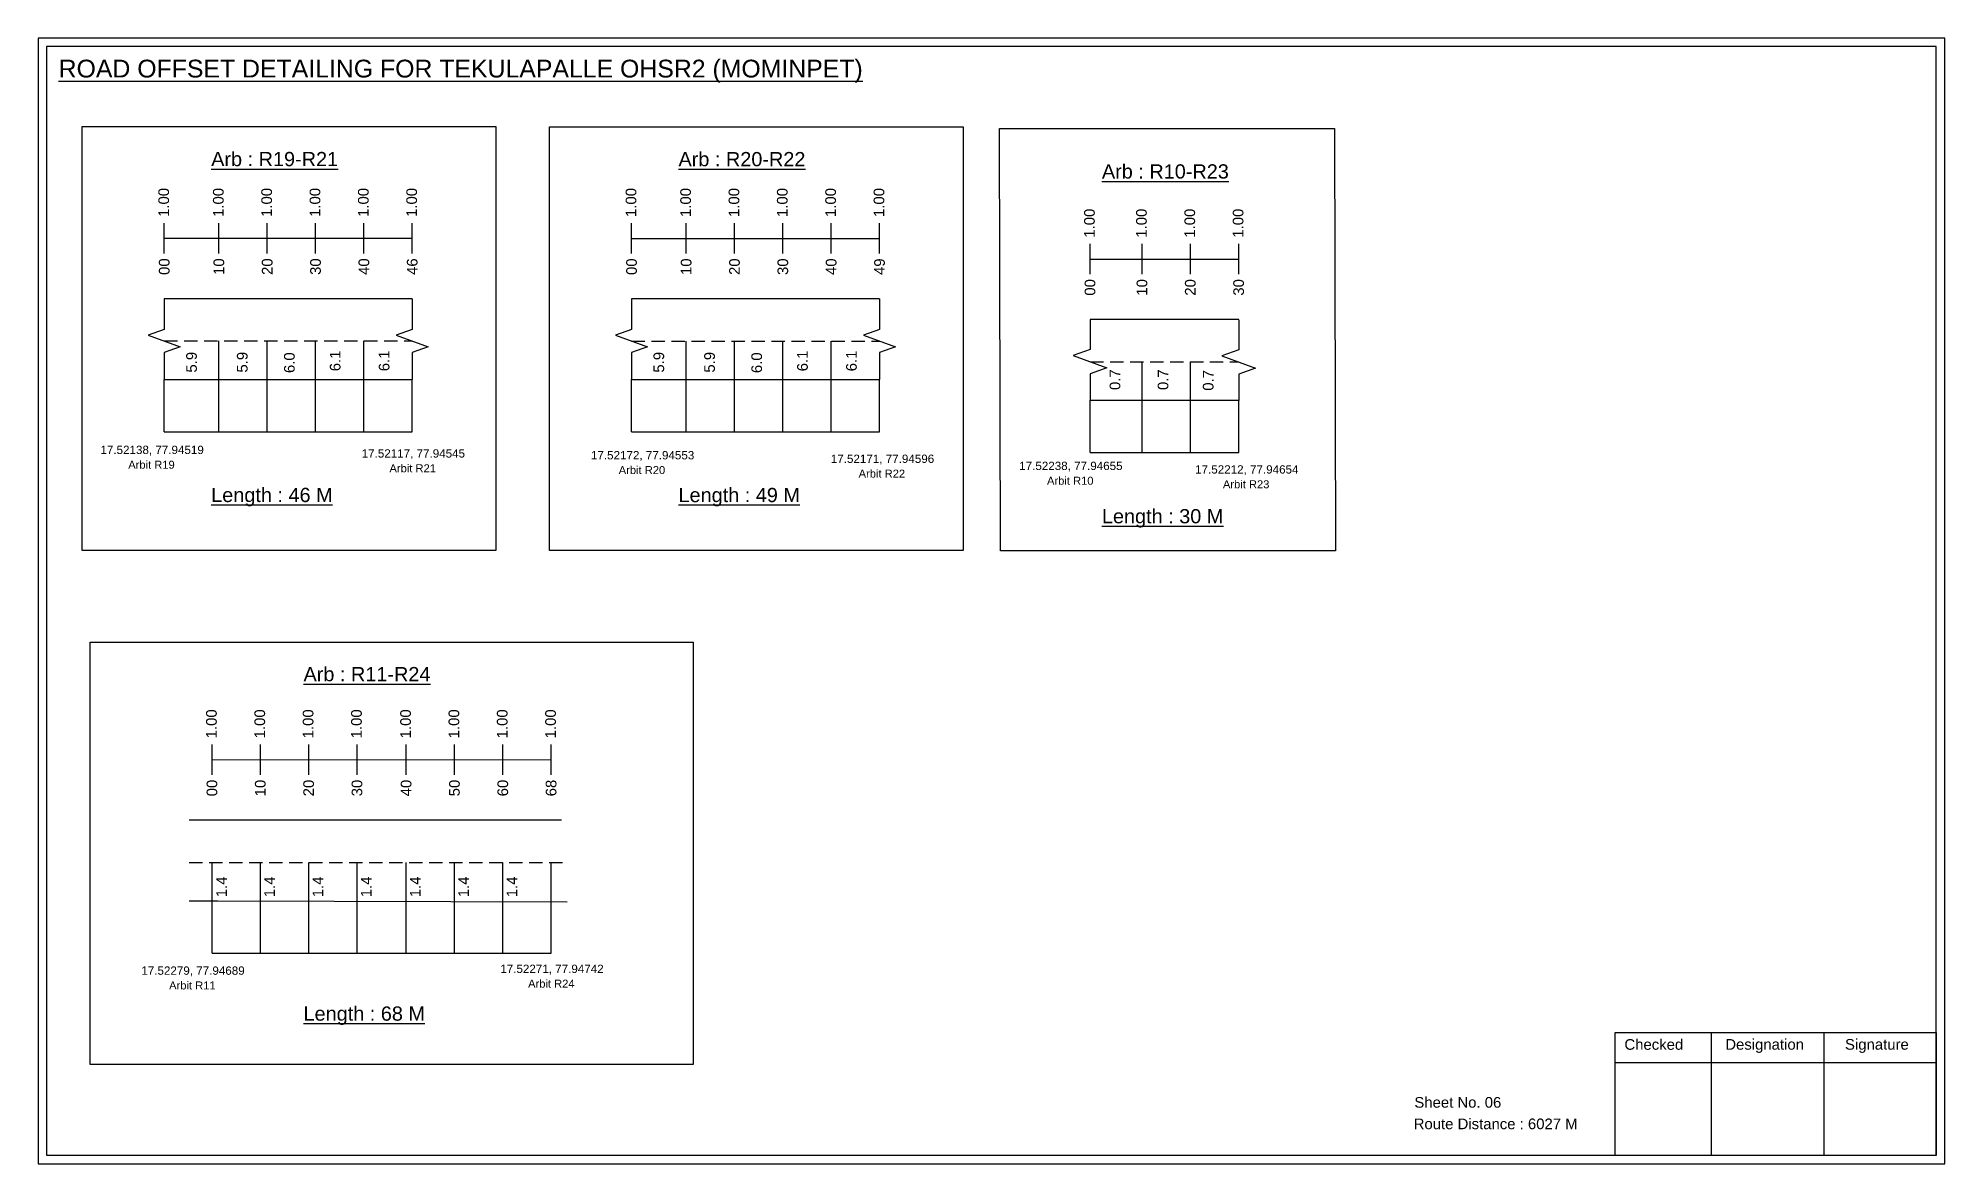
# Model space of a CAD drawing. Header units: inches. Extents: x 1972 to 9977, y 79 to 2755.
# Drawn here: x 9441 to 9977, y 1288 to 1605 of the extents above; entities that cross this region are included whole.
import ezdxf

# ---------------------------------------------------------------- set-up
doc = ezdxf.new("R2010")
doc.units = ezdxf.units.IN
doc.header["$MEASUREMENT"] = 0
doc.linetypes.add('DASHED2', pattern=[0.375, 0.25, -0.125])
doc.layers.add('PDF_Geometry', color=7, linetype='Continuous')
doc.layers.add('PDF_Text', color=5, linetype='Continuous')
doc.styles.add('PDF Arial', font='arial.ttf')
doc.styles.get("Standard").update_dxf_attribs({"font": 'arial.ttf'})

msp = doc.modelspace()

# ---------------------------------------------------------------- texts
at = {"color": 242, "true_color": 0xcd2027}
for s, height, p in [('%%UROAD OFFSET DETAILING FOR TEKULAPALLE OHSR2 (MOMINPET)', 5, (9446.71, 1593.61)), ('%%UArb : R19-R21', 4, (9489.63, 1568.66)), ('%%UArb : R20-R22', 4, (9621.11, 1568.64)), ('%%UArb : R10-R23', 4, (9740.24, 1565.18)), ('%%ULength : 46 M', 4, (9489.63, 1474.16)), ('%%ULength : 49 M', 4, (9621.11, 1474.14)), ('%%ULength : 30 M', 4, (9740.24, 1468.18)), ('%%UArb : R11-R24', 4, (9515.61, 1423.75)), ('%%ULength : 68 M', 4, (9515.61, 1328.25))]:
    msp.add_text(s, height=height, dxfattribs=at).set_placement(p)
at = {"color": 217, "true_color": 0x93278f}
for s, p in [('1.00', (9477.76, 1554.38)), ('1.00', (9493.13, 1554.38)), ('1.00', (9506.73, 1554.38)), ('1.00', (9520.33, 1554.38)), ('1.00', (9533.93, 1554.38)), ('1.00', (9547.53, 1554.38)), ('1.00', (9609.24, 1554.36)), ('1.00', (9624.61, 1554.36)), ('1.00', (9638.21, 1554.36)), ('1.00', (9651.81, 1554.36)), ('1.00', (9665.41, 1554.36)), ('1.00', (9679.01, 1554.36)), ('1.00', (9738.22, 1548.54)), ('1.00', (9752.85, 1548.54)), ('1.00', (9766.45, 1548.54)), ('1.00', (9780.05, 1548.54)), ('00', (9477.91, 1538.06)), ('10', (9493.28, 1538.06)), ('20', (9506.88, 1538.06)), ('30', (9520.48, 1538.06)), ('40', (9534.08, 1538.06)), ('46', (9547.68, 1538.06)), ('00', (9609.39, 1538.04)), ('10', (9624.76, 1538.04)), ('20', (9638.36, 1538.04)), ('30', (9651.96, 1538.04)), ('40', (9665.56, 1538.04)), ('49', (9679.16, 1538.04)), ('00', (9738.38, 1532.22)), ('10', (9753, 1532.22)), ('20', (9766.6, 1532.22)), ('30', (9780.2, 1532.22)), ('1.00', (9491.19, 1407.69)), ('1.00', (9504.79, 1407.69)), ('1.00', (9518.39, 1407.69)), ('1.00', (9531.99, 1407.69)), ('1.00', (9545.81, 1407.69)), ('1.00', (9559.41, 1407.69)), ('1.00', (9573.01, 1407.69)), ('1.00', (9586.61, 1407.69)), ('00', (9491.34, 1391.37)), ('10', (9504.94, 1391.37)), ('20', (9518.54, 1391.37)), ('30', (9532.14, 1391.37)), ('40', (9545.96, 1391.37)), ('50', (9559.56, 1391.37)), ('60', (9573.16, 1391.37)), ('68', (9586.76, 1391.37))]:
    msp.add_text(s, height=3, rotation=90, dxfattribs=at).set_placement(p)
for s, p in [('5.9', (9485.59, 1510.59)), ('5.9', (9499.86, 1510.59)), ('6.0', (9513.12, 1510.46)), ('6.1', (9526.01, 1510.96)), ('6.1', (9539.78, 1510.96)), ('5.9', (9617.07, 1510.57)), ('5.9', (9631.34, 1510.57)), ('6.0', (9644.6, 1510.44)), ('6.1', (9657.49, 1510.94)), ('6.1', (9671.26, 1510.94)), ('0.7', (9745.41, 1505.68)), ('0.7', (9758.93, 1505.68)), ('0.7', (9771.64, 1505.48)), ('1.4', (9494.04, 1362.98)), ('1.4', (9507.54, 1362.98)), ('1.4', (9521.14, 1362.98)), ('1.4', (9534.74, 1362.98)), ('1.4', (9548.55, 1362.98)), ('1.4', (9562.15, 1362.98)), ('1.4', (9575.75, 1362.98))]:
    msp.add_text(s, height=3, rotation=90).set_placement(p)
at = {"color": 5}
for s, height, p in [('17.52138, 77.94519', 2.34, (9458.47, 1487.67)), ('17.52117, 77.94545', 2.34, (9531.97, 1486.67)), ('17.52172, 77.94553', 2.34, (9596.47, 1486.17)), ('17.52171, 77.94596', 2.34, (9663.97, 1485.17)), ('Arbit R19', 2.246, (9466.29, 1483.54)), ('Arbit R21', 2.246, (9539.79, 1482.54)), ('Arbit R20', 2.246, (9604.29, 1482.04)), ('Arbit R22', 2.246, (9671.79, 1481.04)), ('17.52238, 77.94655', 2.34, (9716.97, 1483.17)), ('Arbit R10', 2.246, (9724.79, 1479.04)), ('17.52212, 77.94654', 2.34, (9766.47, 1482.17)), ('Arbit R23', 2.246, (9774.29, 1478.04)), ('17.52279, 77.94689', 2.34, (9469.97, 1341.17)), ('17.52271, 77.94742', 2.34, (9570.97, 1341.67)), ('Arbit R11', 2.246, (9477.79, 1337.04)), ('Arbit R24', 2.246, (9578.79, 1337.54))]:
    msp.add_text(s, height=height, dxfattribs=at).set_placement(p)
for s, p in [('Sheet No. 06', (9828.15, 1303.77)), ('Route Distance : 6027 M', (9827.96, 1297.72))]:
    msp.add_text(s, height=3).set_placement(p)
at = {"layer": 'PDF_Text', "color": 7, "attachment_point": 7, "style": 'PDF Arial'}
for s, insert, char_height in [('Checked', (9887.25, 1320.02), 3.001), ('Designation', (9915.63, 1319.18), 3.0006), ('Signature', (9949.31, 1319.18), 3.001)]:
    msp.add_mtext(s, dxfattribs=dict(at, insert=insert, char_height=char_height))

# ---------------------------------------------------------------- linework, layer by layer
at = {"color": 217, "true_color": 0x93278f}
for p, q in [((9476.43, 1544.09), (9476.43, 1552.64)), ((9491.8, 1544.09), (9491.8, 1552.64)), ((9505.4, 1544.09), (9505.4, 1552.64)), ((9519, 1544.09), (9519, 1552.64)), ((9532.6, 1544.09), (9532.6, 1552.64)), ((9546.2, 1544.09), (9546.2, 1552.64)), ((9607.91, 1544.07), (9607.91, 1552.63)), ((9623.28, 1544.07), (9623.28, 1552.63)), ((9636.88, 1544.07), (9636.88, 1552.63)), ((9650.48, 1544.07), (9650.48, 1552.63)), ((9664.08, 1544.07), (9664.08, 1552.63)), ((9677.68, 1544.07), (9677.68, 1552.63)), ((9476.43, 1548.36), (9546.2, 1548.36)), ((9607.91, 1548.34), (9677.68, 1548.34)), ((9736.9, 1538.25), (9736.9, 1546.81)), ((9751.53, 1538.25), (9751.53, 1546.81)), ((9765.13, 1538.25), (9765.13, 1546.81)), ((9778.73, 1538.25), (9778.73, 1546.81)), ((9736.9, 1542.53), (9778.73, 1542.53)), ((9489.87, 1397.39), (9489.87, 1405.95)), ((9503.47, 1397.39), (9503.47, 1405.95)), ((9517.07, 1397.39), (9517.07, 1405.95)), ((9530.67, 1397.39), (9530.67, 1405.95)), ((9544.48, 1397.39), (9544.48, 1405.95)), ((9558.08, 1397.39), (9558.08, 1405.95)), ((9571.68, 1397.39), (9571.68, 1405.95)), ((9585.28, 1397.39), (9585.28, 1405.95)), ((9489.87, 1401.66), (9585.28, 1401.72))]:
    msp.add_line(p, q, dxfattribs=at)
for p, q in [((9546.2, 1531.36), (9476.43, 1531.36)), ((9677.68, 1531.35), (9607.91, 1531.35)), ((9778.73, 1525.53), (9736.9, 1525.53)), ((9491.8, 1493.94), (9491.8, 1519.48)), ((9505.4, 1493.94), (9505.4, 1519.48)), ((9519, 1493.94), (9519, 1519.48)), ((9532.6, 1493.94), (9532.6, 1519.48)), ((9623.28, 1493.93), (9623.28, 1519.46)), ((9636.88, 1493.93), (9636.88, 1519.46)), ((9650.48, 1493.93), (9650.48, 1519.46)), ((9664.08, 1493.93), (9664.08, 1519.46)), ((9751.53, 1488.11), (9751.53, 1513.64)), ((9765.13, 1488.11), (9765.13, 1513.64)), ((9476.43, 1508.68), (9546.2, 1508.68)), ((9476.43, 1493.94), (9476.43, 1508.68)), ((9546.2, 1493.94), (9546.2, 1508.68)), ((9607.91, 1508.66), (9677.68, 1508.66)), ((9607.91, 1493.93), (9607.91, 1508.66)), ((9677.68, 1493.93), (9677.68, 1508.66)), ((9736.9, 1502.84), (9762.46, 1502.84)), ((9736.9, 1488.11), (9736.9, 1502.84)), ((9762.46, 1502.84), (9778.73, 1502.84)), ((9778.73, 1488.11), (9778.73, 1502.84)), ((9588.2, 1384.67), (9483.46, 1384.67)), ((9489.87, 1347.25), (9489.87, 1372.78)), ((9503.47, 1347.25), (9503.47, 1372.78)), ((9517.07, 1347.25), (9517.07, 1372.78)), ((9530.67, 1347.25), (9530.67, 1372.78)), ((9544.48, 1347.25), (9544.48, 1372.78)), ((9558.08, 1347.25), (9558.08, 1372.78)), ((9571.68, 1347.25), (9571.68, 1372.78)), ((9585.28, 1347.25), (9585.28, 1372.78)), ((9483.46, 1361.98), (9491.52, 1361.98)), ((9491.52, 1361.98), (9589.82, 1361.71))]:
    msp.add_line(p, q)
at = {"linetype": 'DASHED2', "ltscale": 15}
for p, q in [((9476.43, 1519.48), (9546.2, 1519.48)), ((9607.91, 1519.46), (9677.68, 1519.46)), ((9736.9, 1513.64), (9778.73, 1513.64)), ((9483.46, 1372.78), (9588.85, 1372.78))]:
    msp.add_line(p, q, dxfattribs=at)
at = {"color": 5}
for p, q in [((9476.43, 1493.94), (9546.2, 1493.94)), ((9607.91, 1493.93), (9677.68, 1493.93)), ((9736.9, 1488.11), (9778.73, 1488.11)), ((9489.87, 1347.25), (9585.28, 1347.25))]:
    msp.add_line(p, q, dxfattribs=at)
for points in [[(9453.33, 1579.78), (9569.68, 1579.78), (9569.68, 1460.57), (9453.33, 1460.57)], [(9584.81, 1579.77), (9701.16, 1579.77), (9701.16, 1460.55), (9584.81, 1460.55)], [(9711.43, 1579.25), (9805.68, 1579.25), (9805.96, 1460.43), (9711.72, 1460.43)], [(9455.6, 1434.73), (9625.21, 1434.73), (9625.21, 1315.9), (9455.6, 1315.9)]]:
    msp.add_lwpolyline(points, close=True)
at = {"linetype": 'Continuous'}
for points in [[(9476.43, 1531.36), (9476.43, 1522.75), (9471.94, 1521.12), (9480.93, 1517.84), (9476.43, 1516.21), (9476.43, 1508.68)], [(9546.2, 1531.36), (9546.2, 1522.75), (9541.7, 1521.12), (9550.7, 1517.84), (9546.2, 1516.21), (9546.2, 1508.68)], [(9607.91, 1531.35), (9607.91, 1522.74), (9603.41, 1521.1), (9612.41, 1517.83), (9607.91, 1516.19), (9607.91, 1508.66)], [(9677.68, 1531.35), (9677.68, 1522.74), (9673.18, 1521.1), (9682.18, 1517.83), (9677.68, 1516.19), (9677.68, 1508.66)], [(9736.9, 1525.53), (9736.9, 1517.09), (9732.16, 1515.37), (9741.64, 1511.92), (9736.9, 1510.19), (9736.9, 1502.84)], [(9778.73, 1525.45), (9778.73, 1517.02), (9773.98, 1515.29), (9783.47, 1511.84), (9778.73, 1510.11), (9778.73, 1502.76)]]:
    msp.add_lwpolyline(points, dxfattribs=at)
at = {"layer": 'PDF_Geometry'}
for points in [[(9440.94, 1604.68), (9440.94, 1287.97), (9977.41, 1287.97), (9977.41, 1604.68)], [(9443.26, 1602.35), (9443.26, 1290.39), (9974.99, 1290.39), (9974.99, 1602.35)]]:
    msp.add_lwpolyline(points, close=True, dxfattribs=at)
at = {"layer": 'PDF_Geometry', "color": 242, "true_color": 0xcc1f26}
msp.add_lwpolyline([(9974.99, 1290.29), (9884.65, 1290.29), (9884.65, 1324.91), (9974.99, 1324.91)], close=True, dxfattribs=at)
for points in [[(9911.63, 1324.91), (9911.63, 1290.29)], [(9943.36, 1324.91), (9943.36, 1290.29)], [(9884.65, 1316.53), (9974.99, 1316.53)]]:
    msp.add_lwpolyline(points, dxfattribs=at)

msp.set_redraw_order([(e.dxf.handle, doc.entitydb.next_handle()) for e in msp.query("TEXT MTEXT ATTDEF DIMENSION ARC_DIMENSION")])  # texts and dimensions are drawn at this point

doc.saveas('drawing.dxf')
